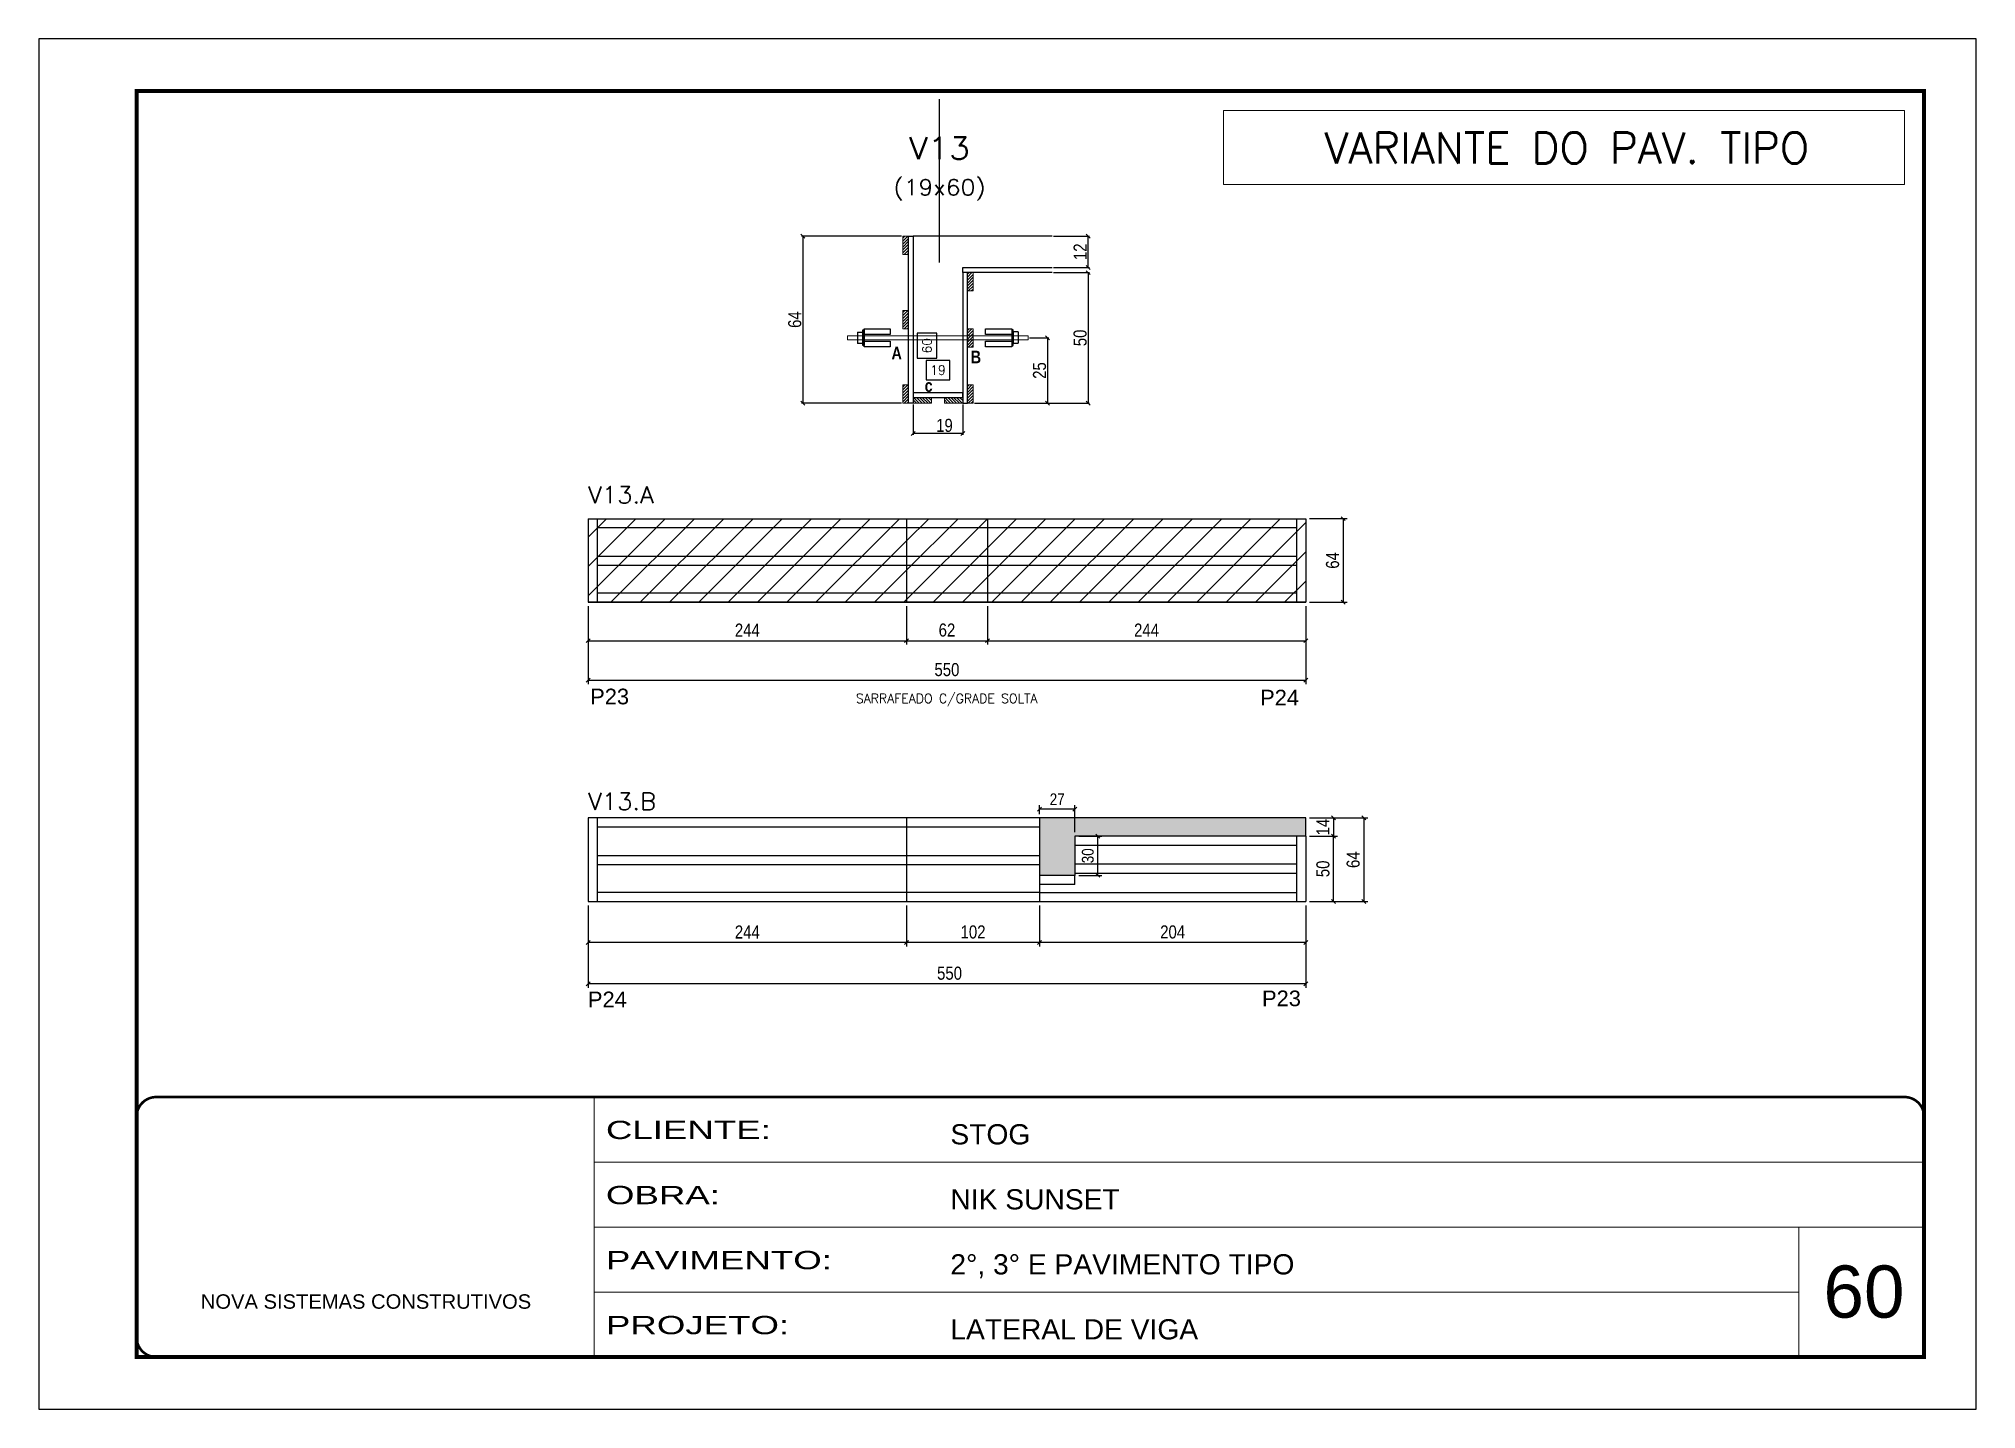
# Model space of a CAD drawing. Extents: x -10448 to -1189, y -11772 to 17235.
# Drawn here: x -5693 to -4208, y -286 to 764 of the extents above; entities that cross this region are included whole.
import ezdxf
from ezdxf.enums import TextEntityAlignment as Align

# ---------------------------------------------------------------- set-up
doc = ezdxf.new("R2010")
doc.units = 0
for name, pattern in [('CONTINUO', [0]), ('DASHED', [0.75, 0.5, -0.25]), ('HIDDEN', [0.375, 0.25, -0.125])]:
    doc.linetypes.add(name, pattern=pattern)
for name, color, linetype in [('1HACHURA MADEIRAS', 1, 'Continuous'), ('5', 5, 'Continuous'), ('COTA', 241, 'Continuous'), ('Cota Seção (2x)', 4, 'Continuous'), ('detalhes', 4, 'Continuous'), ('Painéis', 200, 'Continuous'), ('presilha', 1, 'Continuous'), ('Reaproveitamento', 251, 'Continuous'), ('SARR_2.2x7', 40, 'Continuous'), ('SARR_3.5x7', 81, 'Continuous'), ('Texto de Titulo', 7, 'Continuous'), ('Texto Qtd Sarr', 242, 'Continuous')]:
    doc.layers.add(name, color=color, linetype=linetype)
for name, color, linetype, lineweight in [('CARIMBO', 255, 'Continuous', 9), ('CONCRETO', 251, 'Continuous', 25), ('Folhas', 255, 'Continuous', 9), ('Madeira', 126, 'Continuous', 18), ('SARRAFO DE PRESSAO', 251, 'DASHED', 9), ('SCO-___-LAJ', 2, 'Continuous', 0), ('Texto Seção', 7, 'Continuous', 15)]:
    doc.layers.add(name, color=color, linetype=linetype, lineweight=lineweight)
doc.layers.add('Laje_Perimetro', color=7, linetype='Continuous', plot=False)
doc.styles.add('ARIAL', font='arial.ttf')
doc.styles.add('COTA TECNICA', font='techl___.ttf', dxfattribs={"height": 10})
doc.styles.add('COTA TECNICA 2X', font='techl___.ttf', dxfattribs={"height": 10})
doc.styles.add('COTA TECNICA-50', font='techl___.ttf', dxfattribs={"height": 9})
doc.styles.add('REGUA-120', font='ROMANS.shx', dxfattribs={"height": 15})
doc.styles.add('Romans', font='romans.shx')
doc.styles.get("Standard").update_dxf_attribs({"font": 'arial.ttf'})
doc.styles.add('TECNICA', font='techb___.ttf', dxfattribs={"height": 10})
doc.styles.add('Tecnologia', font='')
doc.styles.get('Tecnologia').set_extended_font_data('Forgotten Futurist')
doc.dimstyles.new('COTA PAINEL-50', dxfattribs={"dimtxt": 9, "dimasz": 3, "dimexe": 3, "dimexo": 3, "dimgap": 3, "dimtad": 1, "dimdec": 1, "dimzin": 12, "dimdsep": 46, "dimtxsty": 'COTA TECNICA-50', "dimblk1": 'OBLIQUE', "dimblk2": 'OBLIQUE', "dimsah": 1, "dimcen": 0.9, "dimclrd": 4, "dimclre": 4, "dimclrt": 240, "dimadec": 1, "dimazin": 3, "dimtfac": 1, "dimtdec": 1, "dimtmove": 0, "dimatfit": 3, "dimfxl": 1, "dimtolj": 1, "dimtzin": 12, "dimarcsym": 0})
doc.dimstyles.new('Cota Seção interna', dxfattribs={"dimtxt": 7, "dimasz": 6, "dimexe": 0.18, "dimexo": 2, "dimgap": -4, "dimtad": 3, "dimdec": 1, "dimlfac": 0.5, "dimzin": 12, "dimdsep": 46, "dimtxsty": 'Romans', "dimblk": 'ARCHTICK', "dimcen": 0.09, "dimse1": 1, "dimse2": 1, "dimsd1": 1, "dimsd2": 1, "dimclrd": 180, "dimclre": 5, "dimclrt": 1, "dimadec": 0, "dimazin": 3, "dimtfac": 1, "dimtdec": 1, "dimtofl": 0, "dimtmove": 0, "dimatfit": 3, "dimldrblk": 'ARCHTICK', "dimfxl": 1, "dimtolj": 1, "dimtzin": 0, "dimarcsym": 0})
doc.dimstyles.new('PAINEL', dxfattribs={"dimtxt": 10, "dimasz": 3, "dimexe": 3, "dimexo": 3, "dimgap": 3, "dimtad": 1, "dimdec": 1, "dimzin": 12, "dimdsep": 46, "dimtxsty": 'COTA TECNICA', "dimblk1": 'OBLIQUE', "dimblk2": 'OBLIQUE', "dimsah": 1, "dimcen": 0.9, "dimclrd": 4, "dimclre": 4, "dimclrt": 240, "dimadec": 1, "dimazin": 3, "dimtfac": 1, "dimtdec": 1, "dimtmove": 0, "dimatfit": 3, "dimfxl": 1, "dimtolj": 1, "dimtzin": 12, "dimarcsym": 0})
doc.dimstyles.new('SECAO', dxfattribs={"dimscale": 0.333333, "dimtxt": 5, "dimasz": 9, "dimexe": 3, "dimexo": 3, "dimgap": 3, "dimtad": 1, "dimdec": 1, "dimlfac": 0.5, "dimzin": 12, "dimdsep": 46, "dimtxsty": 'COTA TECNICA 2X', "dimblk1": 'OBLIQUE', "dimblk2": 'OBLIQUE', "dimsah": 1, "dimcen": 0.9, "dimclrd": 4, "dimclre": 4, "dimclrt": 240, "dimadec": 1, "dimazin": 3, "dimtfac": 1, "dimtdec": 1, "dimtmove": 0, "dimatfit": 3, "dimfxl": 1, "dimtolj": 1, "dimtzin": 12, "dimarcsym": 0})
pattern_1 = [(45, (-139469.283, -18395.978), (-11.2253202, 11.2253202), [])]

msp = doc.modelspace()

# ---------------------------------------------------------------- texts
at = {"layer": '5', "linetype": 'Continuous'}
for s, rotation, p in [('P23', 0.00004, (-5270.65, 254.25)), ('P24', 0.00004, (-4757.16, 253.42)), ('P24', 359.99996, (-5272.38, 22.14)), ('P23', 359.99996, (-4755.71, 22.97))]:
    msp.add_text(s, height=12, rotation=rotation, dxfattribs=at).set_placement(p)
at = {"layer": 'CARIMBO', "style": 'ARIAL'}
msp.add_text('60', height=40, dxfattribs=at).set_placement((-4325.42, -215.68))
at = {"layer": 'detalhes', "style": 'TECNICA'}
for s, p in [('A', (-5039.68, 518.56)), ('B', (-4978.97, 515.55)), ('c', (-5014.28, 493.66))]:
    msp.add_text(s, height=9.6, dxfattribs=at).set_placement(p)
at = {"layer": 'Painéis', "color": 1, "insert": (-4997.41, 257.58), "char_height": 7, "attachment_point": 5, "style": 'Romans'}
msp.add_mtext('\\A1;SARRAFEADO C/GRADE SOLTA', dxfattribs=at)
at = {"layer": 'Texto Seção', "style": 'REGUA-120', "width": 1.05}
for s, p in [('V13.A', (-5272.18, 408.26)), ('V13.B', (-5272.18, 173.39))]:
    msp.add_text(s, height=13, dxfattribs=at).set_placement(p)
at = {"layer": 'Texto Seção', "insert": (-4842.29, 668.72), "char_height": 23.7362, "width": 640.4194, "attachment_point": 7, "style": 'REGUA-120'}
msp.add_mtext('\\pxqc,t6;^JVARIANTE DO PAV. TIPO', dxfattribs=at)

# ---------------------------------------------------------------- blocks, each defined once
blk = doc.blocks.new('9999999999')
at = {"color": 30, "linetype": 'CONTINUO'}
for p, q in [((98564.6, 34230.2), (98564.6, 34429.4)), ((98564.6, 34379.6), (99584, 34379.6)), ((98564.6, 34329.8), (99488, 34329.8)), ((99584, 34329.8), (99488, 34329.8)), ((99488, 34329.8), (99488, 34230.2)), ((98564.6, 34280), (99488, 34280))]:
    blk.add_line(p, q, dxfattribs=at)
at = {"color": 30, "linetype": 'CONTINUO', "const_width": 2}
blk.add_lwpolyline([(99584, 34230.2), (99584, 34414.4, 0.414214), (99569, 34429.4), (98229, 34429.4, 0.414214), (98214, 34414.4), (98214, 34245.2, 0.414214), (98229, 34230.2), (99584, 34230.2)], format="xyb", dxfattribs=at)
at = {"layer": 'Folhas'}
blk.add_lwpolyline([(98139, 34190.2), (99624, 34190.2), (99624, 35240.2), (98139, 35240.2)], close=True, dxfattribs=at)
at = {"layer": 'Folhas', "color": 30, "const_width": 3}
blk.add_lwpolyline([(98214, 34230.2), (99584, 34230.2), (99584, 35200.2), (98214, 35200.2)], close=True, dxfattribs=at)
at = {"color": 7, "linetype": 'Continuous', "ltscale": 5, "style": 'ARIAL'}
for s, height, p in [('STOG', 15.48, (98837.7, 34393.1)), ('NIK SUNSET', 15.48, (98837.7, 34343.3)), ('2°, 3° E PAVIMENTO TIPO', 15.483, (98837.7, 34293.5)), ('NOVA SISTEMAS CONSTRUTIVOS', 11.059, (98263.2, 34267.2)), ('LATERAL DE VIGA', 15.483, (98837.7, 34243.7))]:
    blk.add_text(s, height=height, dxfattribs=at).set_placement(p)
at = {"layer": 'Folhas', "color": 7, "style": 'Tecnologia', "width": 1.5}
for s, p in [('CLIENTE:', (98573.7, 34397.2)), ('OBRA:', (98573.7, 34347.3)), ('PAVIMENTO:', (98573.7, 34297.5)), ('PROJETO:', (98573.7, 34247.7))]:
    blk.add_text(s, height=14, dxfattribs=at).set_placement(p)
blk = doc.blocks.new('_Oblique')
at = {"color": 0, "linetype": 'ByBlock', "lineweight": -2}
blk.add_line((-0.5, -0.5), (0.5, 0.5), dxfattribs=at)
blk = doc.blocks.new('*D2111')
at = {"layer": 'COTA', "color": 4, "linetype": 'ByBlock', "lineweight": -2, "transparency": 16777216}
for p, q in [((-5272.2, 329.5), (-5272.2, 300)), ((-5028.2, 329.5), (-5028.2, 300)), ((-5272.2, 303), (-5028.2, 303))]:
    blk.add_line(p, q, dxfattribs=at)
at = {"layer": 'Defpoints', "color": 0, "linetype": 'ByBlock', "transparency": 16777216}
for p in [(-5272.2, 332.5), (-5028.2, 332.5), (-5028.2, 303)]:
    blk.add_point(p, dxfattribs=at)
at = {"layer": 'COTA', "color": 4, "linetype": 'ByBlock', "lineweight": -2, "transparency": 16777216, "xscale": 3, "yscale": 3, "zscale": 3, "rotation": 180}
blk.add_blockref('_Oblique', (-5272.2, 303), dxfattribs=at)
at = {"layer": 'COTA', "color": 4, "linetype": 'ByBlock', "lineweight": -2, "transparency": 16777216, "xscale": 3, "yscale": 3, "zscale": 3}
blk.add_blockref('_Oblique', (-5028.2, 303), dxfattribs=at)
at = {"layer": 'COTA', "color": 240, "linetype": 'ByBlock', "transparency": 16777216, "insert": (-5150.2, 311.1), "char_height": 10, "attachment_point": 5, "style": 'COTA TECNICA'}
blk.add_mtext('\\A1;244', dxfattribs=at)
blk = doc.blocks.new('*D2112')
at = {"layer": 'COTA', "color": 4, "linetype": 'ByBlock', "lineweight": -2, "transparency": 16777216}
for p, q in [((-5028.2, 329.5), (-5028.2, 300)), ((-4966.2, 329.5), (-4966.2, 300)), ((-5028.2, 303), (-4966.2, 303))]:
    blk.add_line(p, q, dxfattribs=at)
at = {"layer": 'Defpoints', "color": 0, "linetype": 'ByBlock', "transparency": 16777216}
for p in [(-5028.2, 332.5), (-4966.2, 332.5), (-4966.2, 303)]:
    blk.add_point(p, dxfattribs=at)
at = {"layer": 'COTA', "color": 4, "linetype": 'ByBlock', "lineweight": -2, "transparency": 16777216, "xscale": 3, "yscale": 3, "zscale": 3, "rotation": 180}
blk.add_blockref('_Oblique', (-5028.2, 303), dxfattribs=at)
at = {"layer": 'COTA', "color": 4, "linetype": 'ByBlock', "lineweight": -2, "transparency": 16777216, "xscale": 3, "yscale": 3, "zscale": 3}
blk.add_blockref('_Oblique', (-4966.2, 303), dxfattribs=at)
at = {"layer": 'COTA', "color": 240, "linetype": 'ByBlock', "transparency": 16777216, "insert": (-4997.2, 311.1), "char_height": 10, "attachment_point": 5, "style": 'COTA TECNICA'}
blk.add_mtext('\\A1;62', dxfattribs=at)
blk = doc.blocks.new('*D2113')
at = {"layer": 'COTA', "color": 4, "linetype": 'ByBlock', "lineweight": -2, "transparency": 16777216}
for p, q in [((-4966.2, 329.5), (-4966.2, 300)), ((-4722.2, 329.5), (-4722.2, 300)), ((-4966.2, 303), (-4722.2, 303))]:
    blk.add_line(p, q, dxfattribs=at)
at = {"layer": 'Defpoints', "color": 0, "linetype": 'ByBlock', "transparency": 16777216}
for p in [(-4966.2, 332.5), (-4722.2, 332.5), (-4722.2, 303)]:
    blk.add_point(p, dxfattribs=at)
at = {"layer": 'COTA', "color": 4, "linetype": 'ByBlock', "lineweight": -2, "transparency": 16777216, "xscale": 3, "yscale": 3, "zscale": 3, "rotation": 180}
blk.add_blockref('_Oblique', (-4966.2, 303), dxfattribs=at)
at = {"layer": 'COTA', "color": 4, "linetype": 'ByBlock', "lineweight": -2, "transparency": 16777216, "xscale": 3, "yscale": 3, "zscale": 3}
blk.add_blockref('_Oblique', (-4722.2, 303), dxfattribs=at)
at = {"layer": 'COTA', "color": 240, "linetype": 'ByBlock', "transparency": 16777216, "insert": (-4844.2, 311.1), "char_height": 10, "attachment_point": 5, "style": 'COTA TECNICA'}
blk.add_mtext('\\A1;244', dxfattribs=at)
blk = doc.blocks.new('*D2114')
at = {"layer": 'COTA', "color": 4, "linetype": 'ByBlock', "lineweight": -2, "transparency": 16777216}
for p, q in [((-4926.2, 100.2), (-4926.2, 68.7)), ((-4722.2, 100.2), (-4722.2, 68.7)), ((-4722.2, 71.7), (-4926.2, 71.7))]:
    blk.add_line(p, q, dxfattribs=at)
at = {"layer": 'Defpoints', "color": 0, "linetype": 'ByBlock', "transparency": 16777216}
for p in [(-4926.2, 103.2), (-4722.2, 103.2), (-4926.2, 71.7)]:
    blk.add_point(p, dxfattribs=at)
at = {"layer": 'COTA', "color": 4, "linetype": 'ByBlock', "lineweight": -2, "transparency": 16777216, "xscale": 3, "yscale": 3, "zscale": 3, "rotation": 180}
blk.add_blockref('_Oblique', (-4926.2, 71.7), dxfattribs=at)
at = {"layer": 'COTA', "color": 4, "linetype": 'ByBlock', "lineweight": -2, "transparency": 16777216, "xscale": 3, "yscale": 3, "zscale": 3}
blk.add_blockref('_Oblique', (-4722.2, 71.7), dxfattribs=at)
at = {"layer": 'COTA', "color": 240, "linetype": 'ByBlock', "transparency": 16777216, "insert": (-4824.2, 79.8), "char_height": 10, "attachment_point": 5, "style": 'COTA TECNICA'}
blk.add_mtext('\\A1;204', dxfattribs=at)
blk = doc.blocks.new('*D1043')
at = {"layer": 'COTA', "color": 4, "linetype": 'ByBlock', "lineweight": -2, "transparency": 16777216}
for p, q in [((-5272.2, 100.2), (-5272.2, 37.1)), ((-4722.2, 100.2), (-4722.2, 37.1)), ((-4722.2, 40.1), (-5272.2, 40.1))]:
    blk.add_line(p, q, dxfattribs=at)
at = {"layer": 'Defpoints', "color": 0, "linetype": 'ByBlock', "transparency": 16777216}
for p in [(-5272.2, 103.2), (-4722.2, 103.2), (-5272.2, 40.1)]:
    blk.add_point(p, dxfattribs=at)
at = {"layer": 'COTA', "color": 4, "linetype": 'ByBlock', "lineweight": -2, "transparency": 16777216, "xscale": 3, "yscale": 3, "zscale": 3, "rotation": 180}
blk.add_blockref('_Oblique', (-5272.2, 40.1), dxfattribs=at)
at = {"layer": 'COTA', "color": 4, "linetype": 'ByBlock', "lineweight": -2, "transparency": 16777216, "xscale": 3, "yscale": 3, "zscale": 3}
blk.add_blockref('_Oblique', (-4722.2, 40.1), dxfattribs=at)
at = {"layer": 'COTA', "color": 240, "linetype": 'ByBlock', "transparency": 16777216, "insert": (-4995.2, 48.2), "char_height": 10, "attachment_point": 5, "style": 'COTA TECNICA'}
blk.add_mtext('\\A1;550', dxfattribs=at)
blk = doc.blocks.new('*D2115')
at = {"layer": 'COTA', "color": 4, "linetype": 'ByBlock', "lineweight": -2, "transparency": 16777216}
for p, q in [((-5028.2, 100.2), (-5028.2, 68.7)), ((-4926.2, 100.2), (-4926.2, 68.7)), ((-4926.2, 71.7), (-5028.2, 71.7))]:
    blk.add_line(p, q, dxfattribs=at)
at = {"layer": 'Defpoints', "color": 0, "linetype": 'ByBlock', "transparency": 16777216}
for p in [(-5028.2, 103.2), (-4926.2, 103.2), (-5028.2, 71.7)]:
    blk.add_point(p, dxfattribs=at)
at = {"layer": 'COTA', "color": 4, "linetype": 'ByBlock', "lineweight": -2, "transparency": 16777216, "xscale": 3, "yscale": 3, "zscale": 3, "rotation": 180}
blk.add_blockref('_Oblique', (-5028.2, 71.7), dxfattribs=at)
at = {"layer": 'COTA', "color": 4, "linetype": 'ByBlock', "lineweight": -2, "transparency": 16777216, "xscale": 3, "yscale": 3, "zscale": 3}
blk.add_blockref('_Oblique', (-4926.2, 71.7), dxfattribs=at)
at = {"layer": 'COTA', "color": 240, "linetype": 'ByBlock', "transparency": 16777216, "insert": (-4977.2, 79.8), "char_height": 10, "attachment_point": 5, "style": 'COTA TECNICA'}
blk.add_mtext('\\A1;102', dxfattribs=at)
blk = doc.blocks.new('*D2116')
at = {"layer": 'COTA', "color": 4, "linetype": 'ByBlock', "lineweight": -2, "transparency": 16777216}
for p, q in [((-5272.2, 100.2), (-5272.2, 68.7)), ((-5028.2, 100.2), (-5028.2, 68.7)), ((-5028.2, 71.7), (-5272.2, 71.7))]:
    blk.add_line(p, q, dxfattribs=at)
at = {"layer": 'Defpoints', "color": 0, "linetype": 'ByBlock', "transparency": 16777216}
for p in [(-5272.2, 103.2), (-5028.2, 103.2), (-5272.2, 71.7)]:
    blk.add_point(p, dxfattribs=at)
at = {"layer": 'COTA', "color": 4, "linetype": 'ByBlock', "lineweight": -2, "transparency": 16777216, "xscale": 3, "yscale": 3, "zscale": 3, "rotation": 180}
blk.add_blockref('_Oblique', (-5272.2, 71.7), dxfattribs=at)
at = {"layer": 'COTA', "color": 4, "linetype": 'ByBlock', "lineweight": -2, "transparency": 16777216, "xscale": 3, "yscale": 3, "zscale": 3}
blk.add_blockref('_Oblique', (-5028.2, 71.7), dxfattribs=at)
at = {"layer": 'COTA', "color": 240, "linetype": 'ByBlock', "transparency": 16777216, "insert": (-5150.2, 79.8), "char_height": 10, "attachment_point": 5, "style": 'COTA TECNICA'}
blk.add_mtext('\\A1;244', dxfattribs=at)
blk = doc.blocks.new('*D2134')
at = {"layer": 'COTA', "color": 4, "linetype": 'ByBlock', "lineweight": -2, "transparency": 16777216}
for p, q in [((-4719.2, 153.2), (-4697.9, 153.2)), ((-4700.9, 103.2), (-4700.9, 153.2)), ((-4719.2, 103.2), (-4697.9, 103.2))]:
    blk.add_line(p, q, dxfattribs=at)
at = {"layer": 'Defpoints', "color": 0, "linetype": 'ByBlock', "transparency": 16777216}
for p in [(-4722.2, 153.2), (-4700.9, 153.2), (-4722.2, 103.2)]:
    blk.add_point(p, dxfattribs=at)
at = {"layer": 'COTA', "color": 4, "linetype": 'ByBlock', "lineweight": -2, "transparency": 16777216, "xscale": 3, "yscale": 3, "zscale": 3}
for p, rotation in [((-4700.9, 153.2), 90), ((-4700.9, 103.2), 270)]:
    blk.add_blockref('_Oblique', p, dxfattribs=dict(at, rotation=rotation))
at = {"layer": 'COTA', "color": 240, "linetype": 'ByBlock', "transparency": 16777216, "insert": (-4709, 128.2), "char_height": 10, "attachment_point": 5, "rotation": 90, "style": 'COTA TECNICA'}
blk.add_mtext('\\A1;50', dxfattribs=at)
blk = doc.blocks.new('*D2135')
at = {"layer": 'COTA', "color": 4, "linetype": 'ByBlock', "lineweight": -2, "transparency": 16777216}
for p, q in [((-4719.2, 167.2), (-4697.9, 167.2)), ((-4700.9, 167.2), (-4700.9, 153.2)), ((-4719.2, 153.2), (-4697.9, 153.2))]:
    blk.add_line(p, q, dxfattribs=at)
at = {"layer": 'Defpoints', "color": 0, "linetype": 'ByBlock', "transparency": 16777216}
for p in [(-4722.2, 167.2), (-4722.2, 153.2), (-4700.9, 153.2)]:
    blk.add_point(p, dxfattribs=at)
at = {"layer": 'COTA', "color": 4, "linetype": 'ByBlock', "lineweight": -2, "transparency": 16777216, "xscale": 3, "yscale": 3, "zscale": 3}
for p, rotation in [((-4700.9, 167.2), 90), ((-4700.9, 153.2), 270)]:
    blk.add_blockref('_Oblique', p, dxfattribs=dict(at, rotation=rotation))
at = {"layer": 'COTA', "color": 240, "linetype": 'ByBlock', "transparency": 16777216, "insert": (-4709, 160.2), "char_height": 10, "attachment_point": 5, "rotation": 90, "style": 'COTA TECNICA'}
blk.add_mtext('\\A1;14', dxfattribs=at)
blk = doc.blocks.new('*D2136')
at = {"layer": 'COTA', "color": 4, "linetype": 'ByBlock', "lineweight": -2, "transparency": 16777216}
for p, q in [((-4719.2, 167.2), (-4674.7, 167.2)), ((-4677.7, 167.2), (-4677.7, 103.2)), ((-4719.2, 103.2), (-4674.7, 103.2))]:
    blk.add_line(p, q, dxfattribs=at)
at = {"layer": 'Defpoints', "color": 0, "linetype": 'ByBlock', "transparency": 16777216}
for p in [(-4722.2, 167.2), (-4722.2, 103.2), (-4677.7, 103.2)]:
    blk.add_point(p, dxfattribs=at)
at = {"layer": 'COTA', "color": 4, "linetype": 'ByBlock', "lineweight": -2, "transparency": 16777216, "xscale": 3, "yscale": 3, "zscale": 3}
for p, rotation in [((-4677.7, 167.2), 90), ((-4677.7, 103.2), 270)]:
    blk.add_blockref('_Oblique', p, dxfattribs=dict(at, rotation=rotation))
at = {"layer": 'COTA', "color": 240, "linetype": 'ByBlock', "transparency": 16777216, "insert": (-4685.8, 135.2), "char_height": 10, "attachment_point": 5, "rotation": 90, "style": 'COTA TECNICA'}
blk.add_mtext('\\A1;64', dxfattribs=at)
blk = doc.blocks.new('*D1072')
at = {"layer": 'COTA', "color": 4, "linetype": 'ByBlock', "lineweight": -2, "transparency": 16777216}
for p, q in [((-4719.2, 396.5), (-4690.5, 396.5)), ((-4693.5, 396.5), (-4693.5, 332.5)), ((-4719.2, 332.5), (-4690.5, 332.5))]:
    blk.add_line(p, q, dxfattribs=at)
at = {"layer": 'Defpoints', "color": 0, "linetype": 'ByBlock', "transparency": 16777216}
for p in [(-4722.2, 396.5), (-4722.2, 332.5), (-4693.5, 332.5)]:
    blk.add_point(p, dxfattribs=at)
at = {"layer": 'COTA', "color": 4, "linetype": 'ByBlock', "lineweight": -2, "transparency": 16777216, "xscale": 3, "yscale": 3, "zscale": 3}
for p, rotation in [((-4693.5, 396.5), 90), ((-4693.5, 332.5), 270)]:
    blk.add_blockref('_Oblique', p, dxfattribs=dict(at, rotation=rotation))
at = {"layer": 'COTA', "color": 240, "linetype": 'ByBlock', "transparency": 16777216, "insert": (-4701.6, 364.5), "char_height": 10, "attachment_point": 5, "rotation": 90, "style": 'COTA TECNICA'}
blk.add_mtext('\\A1;64', dxfattribs=at)
blk = doc.blocks.new('*D1073')
at = {"layer": 'COTA', "color": 4, "linetype": 'ByBlock', "lineweight": -2, "transparency": 16777216}
for p, q in [((-5272.2, 329.5), (-5272.2, 269.7)), ((-4722.2, 329.5), (-4722.2, 269.7)), ((-5272.2, 272.7), (-4722.2, 272.7))]:
    blk.add_line(p, q, dxfattribs=at)
at = {"layer": 'Defpoints', "color": 0, "linetype": 'ByBlock', "transparency": 16777216}
for p in [(-5272.2, 332.5), (-4722.2, 332.5), (-4722.2, 272.7)]:
    blk.add_point(p, dxfattribs=at)
at = {"layer": 'COTA', "color": 4, "linetype": 'ByBlock', "lineweight": -2, "transparency": 16777216, "xscale": 3, "yscale": 3, "zscale": 3, "rotation": 180}
blk.add_blockref('_Oblique', (-5272.2, 272.7), dxfattribs=at)
at = {"layer": 'COTA', "color": 4, "linetype": 'ByBlock', "lineweight": -2, "transparency": 16777216, "xscale": 3, "yscale": 3, "zscale": 3}
blk.add_blockref('_Oblique', (-4722.2, 272.7), dxfattribs=at)
at = {"layer": 'COTA', "color": 240, "linetype": 'ByBlock', "transparency": 16777216, "insert": (-4997.2, 280.8), "char_height": 10, "attachment_point": 5, "style": 'COTA TECNICA'}
blk.add_mtext('\\A1;550', dxfattribs=at)
blk = doc.blocks.new('*D2137')
at = {"layer": 'COTA', "color": 4, "linetype": 'ByBlock', "lineweight": -2, "transparency": 16777216}
for p, q in [((-4896.2, 153.2), (-4878.5, 153.2)), ((-4881.5, 123.2), (-4881.5, 153.2)), ((-4896.2, 123.2), (-4878.5, 123.2))]:
    blk.add_line(p, q, dxfattribs=at)
at = {"layer": 'Defpoints', "color": 0, "linetype": 'ByBlock', "transparency": 16777216}
for p in [(-4899.2, 153.2), (-4881.5, 153.2), (-4899.2, 123.2)]:
    blk.add_point(p, dxfattribs=at)
at = {"layer": 'COTA', "color": 4, "linetype": 'ByBlock', "lineweight": -2, "transparency": 16777216, "xscale": 3, "yscale": 3, "zscale": 3}
for p, rotation in [((-4881.5, 153.2), 90), ((-4881.5, 123.2), 270)]:
    blk.add_blockref('_Oblique', p, dxfattribs=dict(at, rotation=rotation))
at = {"layer": 'COTA', "color": 240, "linetype": 'ByBlock', "transparency": 16777216, "insert": (-4889.2, 138.2), "char_height": 9, "attachment_point": 5, "rotation": 90, "style": 'COTA TECNICA-50'}
blk.add_mtext('\\A1;30', dxfattribs=at)
blk = doc.blocks.new('*D2138')
at = {"layer": 'COTA', "color": 4, "linetype": 'ByBlock', "lineweight": -2, "transparency": 16777216}
for p, q in [((-4926.2, 170.2), (-4926.2, 176.9)), ((-4899.2, 173.9), (-4926.2, 173.9)), ((-4899.2, 156.2), (-4899.2, 176.9))]:
    blk.add_line(p, q, dxfattribs=at)
at = {"layer": 'Defpoints', "color": 0, "linetype": 'ByBlock', "transparency": 16777216}
for p in [(-4926.2, 173.9), (-4926.2, 167.2), (-4899.2, 153.2)]:
    blk.add_point(p, dxfattribs=at)
at = {"layer": 'COTA', "color": 4, "linetype": 'ByBlock', "lineweight": -2, "transparency": 16777216, "xscale": 3, "yscale": 3, "zscale": 3, "rotation": 180}
blk.add_blockref('_Oblique', (-4926.2, 173.9), dxfattribs=at)
at = {"layer": 'COTA', "color": 4, "linetype": 'ByBlock', "lineweight": -2, "transparency": 16777216, "xscale": 3, "yscale": 3, "zscale": 3}
blk.add_blockref('_Oblique', (-4899.2, 173.9), dxfattribs=at)
at = {"layer": 'COTA', "color": 240, "linetype": 'ByBlock', "transparency": 16777216, "insert": (-4912.7, 181.5), "char_height": 9, "attachment_point": 5, "style": 'COTA TECNICA-50'}
blk.add_mtext('\\A1;27', dxfattribs=at)
blk = doc.blocks.new('*D1074')
at = {"layer": 'COTA', "color": 4, "lineweight": -2, "transparency": 16777216}
for p, q in [((-5023.1, 484), (-5023.1, 460.8)), ((-4985.1, 484), (-4985.1, 460.8)), ((-4985.1, 461.8), (-5023.1, 461.8))]:
    blk.add_line(p, q, dxfattribs=at)
at = {"layer": 'Defpoints', "color": 0, "transparency": 16777216}
for p in [(-5023.1, 485), (-4985.1, 485), (-5023.1, 461.8)]:
    blk.add_point(p, dxfattribs=at)
at = {"layer": 'COTA', "color": 4, "lineweight": -2, "transparency": 16777216, "xscale": 3, "yscale": 3, "zscale": 3, "rotation": 180}
blk.add_blockref('_Oblique', (-5023.1, 461.8), dxfattribs=at)
at = {"layer": 'COTA', "color": 4, "lineweight": -2, "transparency": 16777216, "xscale": 3, "yscale": 3, "zscale": 3}
blk.add_blockref('_Oblique', (-4985.1, 461.8), dxfattribs=at)
at = {"layer": 'COTA', "color": 240, "transparency": 16777216, "insert": (-4999.1, 467.9), "char_height": 10, "attachment_point": 5, "style": 'COTA TECNICA 2X'}
blk.add_mtext('\\A1;19', dxfattribs=at)
blk = doc.blocks.new('*D1075')
at = {"layer": 'COTA', "color": 4, "lineweight": -2, "transparency": 16777216}
for p, q in [((-5032.1, 613), (-5108.7, 613)), ((-5107.7, 613), (-5107.7, 485)), ((-5032.1, 485), (-5108.7, 485))]:
    blk.add_line(p, q, dxfattribs=at)
at = {"layer": 'Defpoints', "color": 0, "transparency": 16777216}
for p in [(-5031.1, 613, 0), (-5107.7, 485), (-5031.1, 485, 0)]:
    blk.add_point(p, dxfattribs=at)
at = {"layer": 'COTA', "color": 4, "lineweight": -2, "transparency": 16777216, "xscale": 3, "yscale": 3, "zscale": 3}
for p, rotation in [((-5107.7, 613), 90), ((-5107.7, 485), 270)]:
    blk.add_blockref('_Oblique', p, dxfattribs=dict(at, rotation=rotation))
at = {"layer": 'COTA', "color": 240, "transparency": 16777216, "insert": (-5113.8, 549), "char_height": 10, "attachment_point": 5, "rotation": 90, "style": 'COTA TECNICA 2X'}
blk.add_mtext('\\A1;64', dxfattribs=at)
blk = doc.blocks.new('*D1076')
at = {"layer": 'COTA', "color": 4, "lineweight": -2, "transparency": 16777216}
for p, q in [((-4915.4, 585), (-4888, 585)), ((-4889, 585), (-4889, 485)), ((-4976.1, 485), (-4888, 485))]:
    blk.add_line(p, q, dxfattribs=at)
at = {"layer": 'Defpoints', "color": 0, "transparency": 16777216}
for p in [(-4916.4, 585), (-4977.1, 485, 0), (-4889, 485)]:
    blk.add_point(p, dxfattribs=at)
at = {"layer": 'COTA', "color": 4, "lineweight": -2, "transparency": 16777216, "xscale": 3, "yscale": 3, "zscale": 3}
for p, rotation in [((-4889, 585), 90), ((-4889, 485), 270)]:
    blk.add_blockref('_Oblique', p, dxfattribs=dict(at, rotation=rotation))
at = {"layer": 'COTA', "color": 240, "transparency": 16777216, "insert": (-4895.1, 535), "char_height": 10, "attachment_point": 5, "rotation": 90, "style": 'COTA TECNICA 2X'}
blk.add_mtext('\\A1;50', dxfattribs=at)
blk = doc.blocks.new('*D1077')
at = {"layer": 'COTA', "color": 4, "lineweight": -2, "transparency": 16777216}
for p, q in [((-4933.8, 535), (-4919.1, 535)), ((-4920.1, 535), (-4920.1, 485)), ((-4933.8, 485), (-4919.1, 485))]:
    blk.add_line(p, q, dxfattribs=at)
at = {"layer": 'Defpoints', "color": 0, "transparency": 16777216}
for p in [(-4934.8, 535), (-4934.8, 485), (-4920.1, 485)]:
    blk.add_point(p, dxfattribs=at)
at = {"layer": 'COTA', "color": 4, "lineweight": -2, "transparency": 16777216, "xscale": 3, "yscale": 3, "zscale": 3}
for p, rotation in [((-4920.1, 535), 90), ((-4920.1, 485), 270)]:
    blk.add_blockref('_Oblique', p, dxfattribs=dict(at, rotation=rotation))
at = {"layer": 'COTA', "color": 240, "transparency": 16777216, "insert": (-4926.2, 510), "char_height": 10, "attachment_point": 5, "rotation": 90, "style": 'COTA TECNICA 2X'}
blk.add_mtext('\\A1;25', dxfattribs=at)
blk = doc.blocks.new('*D1078')
at = {"layer": 'COTA', "color": 4, "lineweight": -2, "transparency": 16777216}
for p, q in [((-4915.6, 613), (-4888, 613)), ((-4889, 589), (-4889, 613)), ((-4915.4, 589), (-4888, 589))]:
    blk.add_line(p, q, dxfattribs=at)
at = {"layer": 'Defpoints', "color": 0, "transparency": 16777216}
for p in [(-4916.6, 613), (-4889, 613), (-4916.4, 589)]:
    blk.add_point(p, dxfattribs=at)
at = {"layer": 'COTA', "color": 4, "lineweight": -2, "transparency": 16777216, "xscale": 3, "yscale": 3, "zscale": 3}
for p, rotation in [((-4889, 613), 90), ((-4889, 589), 270)]:
    blk.add_blockref('_Oblique', p, dxfattribs=dict(at, rotation=rotation))
at = {"layer": 'COTA', "color": 240, "transparency": 16777216, "insert": (-4895.1, 601), "char_height": 10, "attachment_point": 5, "rotation": 90, "style": 'COTA TECNICA 2X'}
blk.add_mtext('\\A1;12', dxfattribs=at)
blk = doc.blocks.new('*D2119')
at = {"layer": 'Cota Seção (2x)', "color": 180, "lineweight": -2, "transparency": 16777216}
for p, q in [((-5005, 538.5), (-5020, 538.5)), ((-5020, 538.5), (-5020, 519.5)), ((-5005, 519.5), (-5005, 538.5)), ((-5020, 519.5), (-5005, 519.5))]:
    blk.add_line(p, q, dxfattribs=at)
at = {"layer": 'Defpoints', "color": 0, "transparency": 16777216}
for p in [(-5023.1, 613), (-5001, 613), (-5023.1, 493)]:
    blk.add_point(p, dxfattribs=at)
at = {"layer": 'Cota Seção (2x)', "color": 1, "transparency": 16777216, "insert": (-5012.5, 529), "char_height": 7, "attachment_point": 5, "rotation": 90, "style": 'Romans'}
blk.add_mtext('\\A1;60', dxfattribs=at)
blk = doc.blocks.new('_ArchTick')
at = {"color": 0, "linetype": 'ByBlock', "const_width": 0.15}
blk.add_lwpolyline([(-0.5, -0.5), (0.5, 0.5)], dxfattribs=at)
blk = doc.blocks.new('*D2120')
at = {"layer": 'Cota Seção (2x)', "color": 180, "lineweight": -2, "transparency": 16777216}
for p, q in [((-4995.1, 517.8), (-5013.1, 517.8)), ((-5013.1, 517.8), (-5013.1, 502.8)), ((-4995.1, 502.8), (-4995.1, 517.8)), ((-5013.1, 502.8), (-4995.1, 502.8))]:
    blk.add_line(p, q, dxfattribs=at)
at = {"layer": 'Defpoints', "color": 0, "transparency": 16777216}
for p in [(-5023.1, 498.8), (-5023.1, 493), (-4985.1, 493)]:
    blk.add_point(p, dxfattribs=at)
at = {"layer": 'Cota Seção (2x)', "color": 1, "transparency": 16777216, "insert": (-5004.1, 510.3), "char_height": 7, "attachment_point": 5, "style": 'Romans'}
blk.add_mtext('\\A1;19', dxfattribs=at)
blk = doc.blocks.new('titulo1')
at = {"layer": 'Defpoints', "color": 252, "linetype": 'HIDDEN', "ltscale": 2}
blk.add_line((0, 0), (0, 125), dxfattribs=at)
at = {"layer": 'Defpoints', "style": 'Romans', "oblique": 15}
blk.add_attdef('FOLHA', text='', height=10, dxfattribs=at).set_placement((0, 15.6), align=Align.MIDDLE_CENTER)
at = {"layer": 'Texto Qtd Sarr', "color": 3, "style": 'Romans', "oblique": 15}
for tag, height, p in [('TITULO', 17, (0, 71.4)), ('SEÇÃO', 12, (0, 41.5))]:
    blk.add_attdef(tag, text='', height=height, dxfattribs=at).set_placement(p, align=Align.MIDDLE_CENTER)

# ---------------------------------------------------------------- dimensions: what is measured, and where the dimension line sits
at = {"layer": 'COTA'}
for base, p1, p2, picture, middle in [((-5107.67, 485), (-5031.13, 613), (-5031.13, 485), '*D1075', (-5113.77, 549)), ((-4888.99, 613), (-4916.43, 589), (-4916.6, 613), '*D1078', (-4895.05, 601)), ((-4920.13, 485), (-4934.82, 535.05), (-4934.82, 485), '*D1077', (-4926.24, 510.03))]:
    dim = msp.add_linear_dim(base=base, p1=p1, p2=p2, angle=90, dimstyle='SECAO', dxfattribs=at)
    dim.commit()
    dim.dimension.update_dxf_attribs({"geometry": picture, "text_midpoint": middle})
for base, p1, p2, angle, picture, middle in [((-4888.99, 485), (-4916.43, 585), (-4977.13, 485), 90, '*D1076', (-4888.99, 535)), ((-5023.13, 461.82), (-4985.13, 485), (-5023.13, 485), 180, '*D1074', (-4999.13, 461.82))]:
    dim = msp.add_linear_dim(base=base, p1=p1, p2=p2, angle=angle, dimstyle='SECAO', dxfattribs=at)
    dim.commit()
    dim.dimension.update_dxf_attribs({"geometry": picture, "text_midpoint": middle, "dimtype": 160})
at = {"layer": 'COTA', "linetype": 'ByBlock'}
for base, p1, p2, angle, dimstyle, picture, middle in [((-4693.46, 332.49), (-4722.18, 396.49), (-4722.18, 332.49), 90, 'PAINEL', '*D1072', (-4701.56, 364.49)), ((-4677.66, 103.2), (-4722.18, 167.2), (-4722.18, 103.2), 90, 'PAINEL', '*D2136', (-4685.76, 135.2)), ((-4881.47, 153.2), (-4899.18, 123.2), (-4899.18, 153.2), 90, 'COTA PAINEL-50', '*D2137', (-4889.17, 138.2)), ((-4700.89, 153.2), (-4722.18, 103.2), (-4722.18, 153.2), 90, 'PAINEL', '*D2134', (-4709, 128.2)), ((-5028.18, 71.74), (-4926.18, 103.2), (-5028.18, 103.2), 180, 'PAINEL', '*D2115', (-4977.18, 79.84))]:
    dim = msp.add_linear_dim(base=base, p1=p1, p2=p2, angle=angle, dimstyle=dimstyle, dxfattribs=at)
    dim.commit()
    dim.dimension.update_dxf_attribs({"geometry": picture, "text_midpoint": middle})
for base, p1, p2, dimstyle, picture, middle in [((-5028.18, 303.02), (-5272.18, 332.49), (-5028.18, 332.49), 'PAINEL', '*D2111', (-5150.18, 311.09)), ((-4722.18, 272.74), (-5272.18, 332.49), (-4722.18, 332.49), 'PAINEL', '*D1073', (-4997.18, 280.85)), ((-4926.18, 173.9), (-4899.18, 153.2), (-4926.18, 167.2), 'COTA PAINEL-50', '*D2138', (-4912.68, 181.46))]:
    dim = msp.add_linear_dim(base=base, p1=p1, p2=p2, dimstyle=dimstyle, dxfattribs=at)
    dim.commit()
    dim.dimension.update_dxf_attribs({"geometry": picture, "text_midpoint": middle})
for base, p1, p2, picture, middle in [((-4966.18, 303.02), (-5028.18, 332.49), (-4966.18, 332.49), '*D2112', (-4997.18, 311.12)), ((-4722.18, 303.02), (-4966.18, 332.49), (-4722.18, 332.49), '*D2113', (-4844.18, 311.09))]:
    dim = msp.add_linear_dim(base=base, p1=p1, p2=p2, dimstyle='PAINEL', override={"dimtmove": 1}, dxfattribs=at)
    dim.commit()
    dim.dimension.update_dxf_attribs({"geometry": picture, "text_midpoint": middle})
for base, p1, p2, angle, picture, middle in [((-4700.89, 153.2), (-4722.18, 167.2), (-4722.18, 153.2), 90, '*D2135', (-4700.89, 160.2)), ((-5272.18, 40.12), (-4722.18, 103.2), (-5272.18, 103.2), 180, '*D1043', (-4995.18, 40.12))]:
    dim = msp.add_linear_dim(base=base, p1=p1, p2=p2, angle=angle, dimstyle='PAINEL', dxfattribs=at)
    dim.commit()
    dim.dimension.update_dxf_attribs({"geometry": picture, "text_midpoint": middle, "dimtype": 160})
for base, p1, p2, picture, middle in [((-5272.18, 71.74), (-5028.18, 103.2), (-5272.18, 103.2), '*D2116', (-5150.18, 79.81)), ((-4926.18, 71.74), (-4722.18, 103.2), (-4926.18, 103.2), '*D2114', (-4824.18, 79.84))]:
    dim = msp.add_linear_dim(base=base, p1=p1, p2=p2, angle=180, dimstyle='PAINEL', override={"dimtmove": 1}, dxfattribs=at)
    dim.commit()
    dim.dimension.update_dxf_attribs({"geometry": picture, "text_midpoint": middle})
at = {"layer": 'Cota Seção (2x)'}
dim = msp.add_linear_dim(base=(-5001, 613), p1=(-5023.13, 493), p2=(-5023.13, 613), angle=90, dimstyle='Cota Seção interna', dxfattribs=at)
dim.commit()
dim.dimension.update_dxf_attribs({"geometry": '*D2119', "text_midpoint": (-5001, 529), "dimtype": 160})
dim = msp.add_linear_dim(base=(-5023.13, 498.77), p1=(-4985.13, 493), p2=(-5023.13, 493), dimstyle='Cota Seção interna', dxfattribs=at)
dim.commit()
dim.dimension.update_dxf_attribs({"geometry": '*D2120', "text_midpoint": (-5004.13, 498.77), "dimtype": 160})

# ---------------------------------------------------------------- hatches: boundary and pattern name
at = {"layer": 'COTA', "linetype": 'ByBlock'}
h = msp.add_hatch(dxfattribs=at)
h.set_pattern_fill('AR-CONC', color=256, scale=0.03)
h.set_pattern_definition([(50, (-136486.9606, -31464.776), (5.46554007, -0.47817257), [0.5715, -6.2865]), (355, (-136486.9606, -31464.776), (-1.05730264, 5.73170536), [0.4572, -5.02921753]), (100.4514447, (-136486.505, -31464.816), (4.40823741, 5.25353256), [0.48570026, -5.34270734]), (46.1842, (-136486.9606, -31463.252), (8.13237123, -1.26126984), [0.85725, -9.42975]), (96.6355576, (-136486.283, -31463.357), (7.122124, 7.42278374), [0.7285507, -8.01406824]), (351.184151, (-136486.9606, -31463.252), (7.122124, 7.42278374), [0.685799, -7.54379196]), (21, (-136486.1986, -31463.633), (4.54843174, -3.06795595), [0.5715, -6.2865]), (326, (-136486.1986, -31463.633), (1.85406085, 5.52563898), [0.4572, -5.0292]), (71.451445, (-136485.8195, -31463.8887), (6.40249258, 2.45768307), [0.48570026, -5.34269813]), (37.5, (-136486.9606, -31464.776), (0.092658098, 2.536651166), [0, -4.96824, 0, -5.1054, 0, -5.04825]), (7.5, (-136486.9606, -31464.776), (2.004589875, 3.005417245), [0, -2.91084, 0, -4.85394, 0, -1.92405]), (327.5, (-136488.6598, -31464.776), (4.067717855, -0.17186232), [0, -1.905, 0, -5.9436, 0, -7.8867]), (317.5, (-136489.422, -31464.776), (4.44387544, 0.76279473), [0, -2.4765, 0, -3.94716, 0, -5.6007])])
h.paths.add_polyline_path([(-4899.18, 153.2), (-4722.18, 153.2), (-4722.18, 167.2), (-4926.18, 167.2), (-4926.18, 123.2), (-4899.18, 123.2)])
at = {"layer": 'Madeira'}
h = msp.add_hatch(dxfattribs=at)
h.set_pattern_fill('ANSI31', color=256, scale=0.5)
h.set_pattern_definition([(45, (-128507.8244, -33271.5882), (-1.122532015, 1.122532015), [])])
h.paths.add_polyline_path([(-5031.13, 613), (-5026.73, 613), (-5026.73, 599), (-5031.13, 599)])
h = msp.add_hatch(dxfattribs=at)
h.set_pattern_fill('ANSI31', color=256, scale=0.5)
h.set_pattern_definition([(45, (-128557.4244, -33299.5882), (-1.122532015, 1.122532015), [])])
h.paths.add_polyline_path([(-4981.53, 585), (-4977.13, 585), (-4977.13, 571), (-4981.53, 571)])
h = msp.add_hatch(dxfattribs=at)
h.set_pattern_fill('ANSI31', color=256, scale=0.5)
h.set_pattern_definition([(45, (-128507.8244, -33328.5882), (-1.122532015, 1.122532015), [])])
h.paths.add_polyline_path([(-5031.13, 556), (-5026.73, 556), (-5026.73, 542), (-5031.13, 542)])
h = msp.add_hatch(dxfattribs=at)
h.set_pattern_fill('ANSI31', color=256, scale=0.5)
h.set_pattern_definition([(45, (-128557.4244, -33342.5882), (-1.122532015, 1.122532015), [])])
h.paths.add_polyline_path([(-4981.53, 542), (-4977.13, 542), (-4977.13, 528), (-4981.53, 528)])
h = msp.add_hatch(dxfattribs=at)
h.set_pattern_fill('ANSI31', color=256, scale=0.5)
h.set_pattern_definition([(45, (-128507.8244, -33385.5882), (-1.122532015, 1.122532015), [])])
h.paths.add_polyline_path([(-5031.13, 499), (-5026.73, 499), (-5026.73, 485), (-5031.13, 485)])
h = msp.add_hatch(dxfattribs=at)
h.set_pattern_fill('ANSI31', color=256, scale=0.5)
h.set_pattern_definition([(45, (-128557.4244, -33385.5882), (-1.122532015, 1.122532015), [])])
h.paths.add_polyline_path([(-4981.53, 499), (-4977.13, 499), (-4977.13, 485), (-4981.53, 485)])
h = msp.add_hatch(dxfattribs=at)
h.set_pattern_fill('ANSI31', color=256, scale=0.5, angle=90)
h.set_pattern_definition([(135, (28857.3374, -123027.1658), (-1.122532015, -1.122532015), [])])
h.paths.add_polyline_path([(-5009.13, 489.4), (-5009.13, 485), (-5023.13, 485), (-5023.13, 489.4)])
h = msp.add_hatch(dxfattribs=at)
h.set_pattern_fill('ANSI31', color=256, scale=0.5, angle=90)
h.set_pattern_definition([(135, (28881.3374, -123027.1658), (-1.122532015, -1.122532015), [])])
h.paths.add_polyline_path([(-4985.13, 489.4), (-4985.13, 485), (-4999.13, 485), (-4999.13, 489.4)])
at = {"layer": 'Reaproveitamento', "linetype": 'ByBlock'}
h = msp.add_hatch(dxfattribs=at)
h.set_pattern_fill('ANSI31', color=256, scale=5)
h.set_pattern_definition(pattern_1)
h.paths.add_polyline_path([(-5028.18, 332.49), (-5028.18, 396.49), (-5272.18, 396.49), (-5272.18, 332.49)])
h = msp.add_hatch(dxfattribs=at)
h.set_pattern_fill('ANSI31', color=256, scale=5)
h.set_pattern_definition(pattern_1)
h.paths.add_polyline_path([(-4966.18, 396.49), (-5028.18, 396.49), (-5028.18, 332.49), (-4966.18, 332.49)])
h = msp.add_hatch(dxfattribs=at)
h.set_pattern_fill('ANSI31', color=256, scale=5)
h.set_pattern_definition(pattern_1)
h.paths.add_polyline_path([(-4966.18, 396.49), (-4966.18, 332.49), (-4722.18, 332.49), (-4722.18, 396.49)])

# ---------------------------------------------------------------- linework, layer by layer
at = {"layer": '1HACHURA MADEIRAS', "elevation": 0}
for points in [[(-5060.73, 542.06), (-5040.73, 542.06), (-5040.73, 537.66), (-5060.73, 537.66)], [(-5060.73, 532.46), (-5040.73, 532.46), (-5040.73, 528.06), (-5060.73, 528.06)]]:
    msp.add_lwpolyline(points, close=True, dxfattribs=at)
at = {"layer": '1HACHURA MADEIRAS'}
for points in [[(-4967.53, 542.06), (-4947.53, 542.06), (-4947.53, 537.66), (-4967.53, 537.66)], [(-4967.53, 532.46), (-4947.53, 532.46), (-4947.53, 528.06), (-4967.53, 528.06)]]:
    msp.add_lwpolyline(points, close=True, dxfattribs=at)
at = {"layer": 'CONCRETO', "linetype": 'Continuous'}
msp.add_line((-4916.6, 613), (-5023.13, 613), dxfattribs=at)
at = {"layer": 'COTA', "linetype": 'ByBlock'}
for p, q in [((-4722.18, 167.2), (-4926.18, 167.2)), ((-4722.18, 153.2), (-4722.18, 167.2))]:
    msp.add_line(p, q, dxfattribs=at)
at = {"layer": 'Laje_Perimetro'}
msp.add_lwpolyline([(-4208.28, 764.18), (-5693.28, 764.18), (-5693.28, -285.82), (-4208.28, -285.82)], close=True, dxfattribs=at)
at = {"layer": 'Madeira', "elevation": 0}
for points in [[(-5031.13, 613), (-5031.13, 599), (-5026.73, 599), (-5026.73, 613)], [(-5031.13, 556), (-5031.13, 542), (-5026.73, 542), (-5026.73, 556)], [(-4981.53, 542), (-4981.53, 528), (-4977.13, 528), (-4977.13, 542)], [(-5031.13, 499), (-5031.13, 485), (-5026.73, 485), (-5026.73, 499)], [(-4981.53, 499), (-4981.53, 485), (-4977.13, 485), (-4977.13, 499)], [(-5023.13, 489.4), (-5009.13, 489.4), (-5009.13, 485), (-5023.13, 485)], [(-4999.13, 489.4), (-4985.13, 489.4), (-4985.13, 485), (-4999.13, 485)]]:
    msp.add_lwpolyline(points, close=True, dxfattribs=at)
at = {"layer": 'Madeira'}
msp.add_lwpolyline([(-4981.53, 585), (-4981.53, 571), (-4977.13, 571), (-4977.13, 585)], close=True, dxfattribs=at)
at = {"layer": 'Painéis'}
for p, q in [((-5272.18, 396.49), (-4722.18, 396.49)), ((-5272.18, 396.49), (-5272.18, 332.49)), ((-5272.18, 396.49), (-4722.18, 396.49)), ((-5028.18, 396.49), (-5028.18, 332.49)), ((-4966.18, 396.49), (-4966.18, 332.49)), ((-4722.18, 396.49), (-4722.18, 332.49)), ((-4722.18, 332.49), (-5272.18, 332.49)), ((-5272.18, 332.49), (-4722.18, 332.49)), ((-4926.18, 167.2), (-5272.18, 167.2)), ((-5272.18, 167.2), (-5272.18, 103.2)), ((-5028.18, 167.2), (-5028.18, 103.2)), ((-4926.18, 167.2), (-4926.18, 103.2)), ((-4722.18, 153.2), (-4899.18, 153.2)), ((-4899.18, 153.2), (-4899.18, 123.2)), ((-4722.18, 153.2), (-4722.18, 103.2)), ((-4899.18, 123.2), (-4926.18, 123.2)), ((-5272.18, 103.2), (-4926.18, 103.2)), ((-4926.18, 103.2), (-4722.18, 103.2))]:
    msp.add_line(p, q, dxfattribs=at)
at = {"layer": 'Painéis', "linetype": 'Continuous', "elevation": 0}
for points in [[(-5026.73, 485), (-5026.73, 613), (-5023.13, 613), (-5023.13, 485)], [(-4981.53, 485), (-4981.53, 585), (-4985.13, 585), (-4985.13, 485)], [(-4985.13, 493), (-5023.13, 493), (-5023.13, 489.4), (-4985.13, 489.4)]]:
    msp.add_lwpolyline(points, close=True, dxfattribs=at)
at = {"layer": 'Painéis', "linetype": 'Continuous'}
msp.add_lwpolyline([(-4916.43, 585), (-4985.13, 585), (-4985.13, 589), (-4916.43, 589)], dxfattribs=at)
at = {"layer": 'presilha'}
for p, q in [((-5065.73, 539.39), (-5061.73, 539.39)), ((-5065.73, 539.39), (-5065.73, 530.73)), ((-5061.73, 541.06), (-5060.73, 541.06)), ((-5061.73, 529.06), (-5061.73, 541.06)), ((-5061.73, 539.39), (-5061.73, 530.73)), ((-5060.73, 541.06), (-5060.73, 529.06)), ((-4946.53, 541.25), (-4947.53, 541.25)), ((-4947.53, 541.25), (-4947.53, 529.25)), ((-4946.53, 529.25), (-4946.53, 541.25)), ((-4942.53, 539.58), (-4946.53, 539.58)), ((-4946.53, 539.58), (-4946.53, 530.92)), ((-4942.53, 539.58), (-4942.53, 530.92)), ((-5061.73, 530.73), (-5065.73, 530.73)), ((-5060.73, 529.06), (-5061.73, 529.06)), ((-4947.53, 529.25), (-4946.53, 529.25)), ((-4946.53, 530.92), (-4942.53, 530.92))]:
    msp.add_line(p, q, dxfattribs=at)
at = {"layer": 'SARR_2.2x7', "linetype": 'Continuous'}
for p, q in [((-5265.18, 396.49), (-5265.18, 332.49)), ((-5028.18, 389.49), (-5265.18, 389.49)), ((-4966.18, 389.49), (-5028.18, 389.49)), ((-4729.18, 389.49), (-4966.18, 389.49)), ((-4729.18, 396.49), (-4729.18, 332.49)), ((-5028.18, 367.49), (-5265.18, 367.49)), ((-5028.18, 360.49), (-5265.18, 360.49)), ((-4966.18, 367.49), (-5028.18, 367.49)), ((-4966.18, 360.49), (-5028.18, 360.49)), ((-4729.18, 367.49), (-4966.18, 367.49)), ((-4729.18, 360.49), (-4966.18, 360.49)), ((-5028.18, 339.49), (-5265.18, 339.49)), ((-4966.18, 339.49), (-5028.18, 339.49)), ((-4729.18, 339.49), (-4966.18, 339.49)), ((-5265.18, 167.2), (-5265.18, 103.2)), ((-5028.18, 160.2), (-5265.18, 160.2)), ((-4926.18, 160.2), (-5028.18, 160.2)), ((-4729.18, 153.2), (-4729.18, 103.2)), ((-5028.18, 138.2), (-5265.18, 138.2)), ((-4926.18, 138.2), (-5028.18, 138.2)), ((-4729.18, 146.2), (-4899.18, 146.2)), ((-5028.18, 131.2), (-5265.18, 131.2)), ((-4926.18, 131.2), (-5028.18, 131.2)), ((-4729.18, 131.7), (-4899.18, 131.7)), ((-4729.18, 124.7), (-4899.18, 124.7)), ((-4899.18, 116.2), (-4899.18, 123.2)), ((-5028.18, 110.2), (-5265.18, 110.2)), ((-4926.18, 110.2), (-5028.18, 110.2)), ((-4899.18, 116.2), (-4926.18, 116.2)), ((-4926.18, 110.2), (-4729.18, 110.2))]:
    msp.add_line(p, q, dxfattribs=at)
at = {"layer": 'SARR_3.5x7'}
msp.add_line((-4926.18, 167.2), (-4926.18, 103.2), dxfattribs=at)
at = {"layer": 'SCO-___-LAJ', "color": 1}
msp.add_lwpolyline([(-4934.82, 536.65), (-5073.43, 536.65), (-5073.43, 533.45), (-4934.82, 533.45)], close=True, dxfattribs=at)
at = {"layer": 'Texto Seção'}
msp.add_lwpolyline([(-4785.17, 709.29), (-4263.18, 709.29), (-4263.18, 652.61), (-4785.17, 652.61)], close=True, dxfattribs=at)

# ---------------------------------------------------------------- block references
at = {"layer": 'SARRAFO DE PRESSAO', "color": 6, "linetype": 'ByBlock'}
msp.add_blockref('9999999999', (-103832.26, -34476.03), dxfattribs=at)
at = {"layer": 'Texto Seção'}
ref = msp.add_blockref('titulo1', (-5002.88, 592.87), dxfattribs=at)
ref.add_attrib('TITULO', 'V13', dxfattribs={"layer": 'Texto de Titulo', "color": 7, "height": 17, "style": 'Romans', "width": 1.1}).set_placement((-5002.88, 680.37), align=Align.MIDDLE_CENTER)
ref.add_attrib('SEÇÃO', '(19x60)', dxfattribs={"layer": 'Texto de Titulo', "color": 7, "height": 12, "style": 'Romans', "width": 1.1}).set_placement((-5002.88, 650.37), align=Align.MIDDLE_CENTER)

msp.set_redraw_order([(e.dxf.handle, doc.entitydb.next_handle()) for e in msp.query("TEXT MTEXT ATTDEF DIMENSION ARC_DIMENSION")])  # texts and dimensions are drawn at this point

doc.saveas('drawing.dxf')
